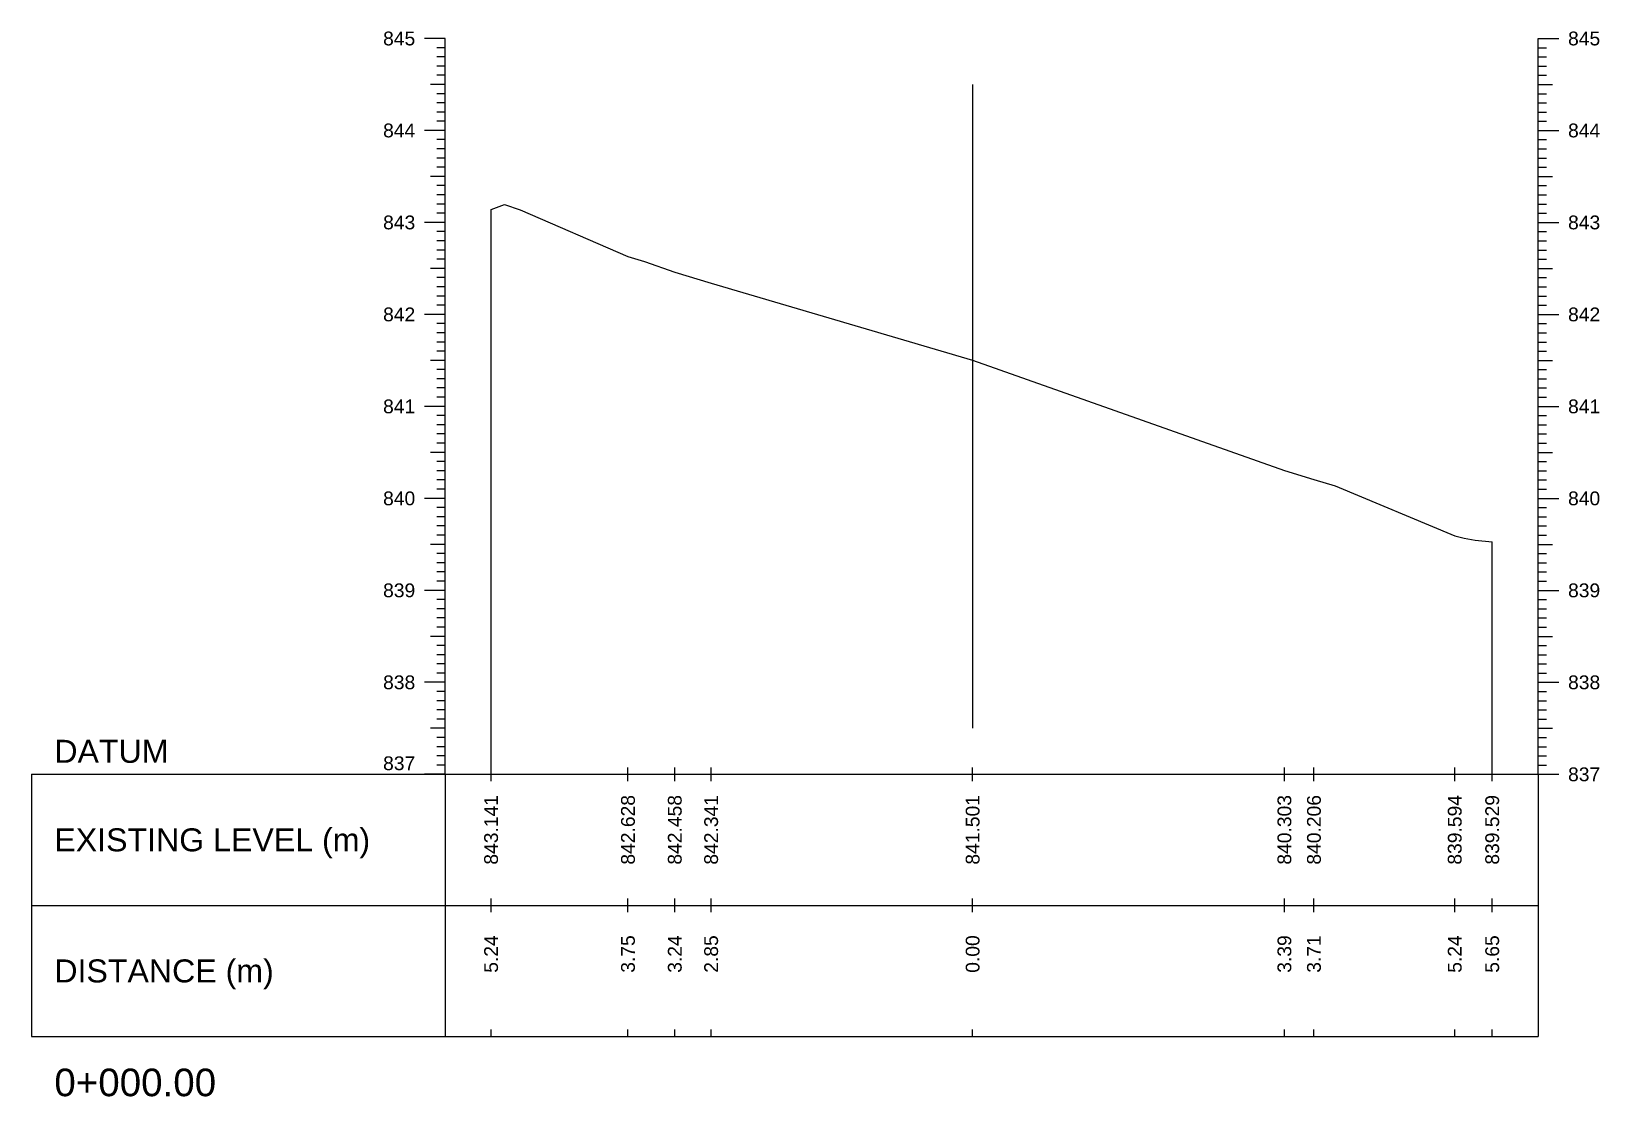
# Model space of a CAD drawing. Header units: millimetres. Extents: x 2757 to 35141, y 547 to 28513.
# Drawn here: x 30027 to 30197.5, y 27250.7 to 27366.6 of the extents above; entities that cross this region are included whole.
import ezdxf
from ezdxf.enums import TextEntityAlignment as Align

# ---------------------------------------------------------------- set-up
doc = ezdxf.new("R2010")
doc.units = ezdxf.units.MM
for name, color, linetype in [('CL', 4, 'Continuous'), ('CS_Drawing', 7, 'Continuous'), ('GL', 3, 'Continuous')]:
    doc.layers.add(name, color=color, linetype=linetype)
doc.styles.get("Standard").update_dxf_attribs({"font": 'arial.ttf'})

msp = doc.modelspace()

# ---------------------------------------------------------------- texts
at = {"layer": 'CS_Drawing'}
for s, p in [('845', (30068.70008, 27365.79126)), ('844', (30068.70008, 27355.79126)), ('843', (30068.70008, 27345.79126)), ('842', (30068.70008, 27335.79126)), ('841', (30068.70008, 27325.79126)), ('840', (30068.70008, 27315.79126)), ('839', (30068.70008, 27305.79126)), ('838', (30068.70008, 27295.79126))]:
    msp.add_text(s, height=1.5, dxfattribs=at).set_placement(p, align=Align.MIDDLE_RIGHT)
for s, height, p in [('845', 1.5, (30194.08483, 27365.79126)), ('844', 1.5, (30194.08483, 27355.79126)), ('843', 1.5, (30194.08483, 27345.79126)), ('842', 1.5, (30194.08483, 27335.79126)), ('841', 1.5, (30194.08483, 27325.79126)), ('840', 1.5, (30194.08483, 27315.79126)), ('839', 1.5, (30194.08483, 27305.79126)), ('838', 1.5, (30194.08483, 27295.79126)), ('DATUM', 2.5, (30029.45008, 27288.29126)), ('837', 1.5, (30194.08483, 27285.79126)), ('837', 1.5, (30194.08483, 27285.79126)), ('EXISTING LEVEL (m)', 2.5, (30029.45008, 27278.66626)), ('DISTANCE (m)', 2.5, (30029.45008, 27264.41626)), ('0+000.00', 3, (30029.45008, 27252.29126))]:
    msp.add_text(s, height=height, dxfattribs=at).set_placement(p, align=Align.MIDDLE_LEFT)
msp.add_text('837', height=1.5, dxfattribs=at).set_placement((30068.70008, 27286.24126), align=Align.RIGHT)
for s, p in [('843.141', (30076.95008, 27283.54126)), ('842.628', (30091.8365, 27283.54126)), ('842.458', (30096.92849, 27283.54126)), ('842.341', (30100.88249, 27283.54126)), ('841.501', (30129.32112, 27283.54126)), ('840.303', (30163.23229, 27283.54126)), ('840.206', (30166.44508, 27283.54126)), ('839.594', (30181.75978, 27283.54126)), ('839.529', (30185.83483, 27283.54126)), ('5.24', (30076.95008, 27268.29126)), ('3.75', (30091.8365, 27268.29126)), ('3.24', (30096.92849, 27268.29126)), ('2.85', (30100.88249, 27268.29126)), ('0.00', (30129.32112, 27268.29126)), ('3.39', (30163.23229, 27268.29126)), ('3.71', (30166.44508, 27268.29126)), ('5.24', (30181.75978, 27268.29126)), ('5.65', (30185.83483, 27268.29126))]:
    msp.add_text(s, height=1.5, rotation=90, dxfattribs=at).set_placement(p, align=Align.MIDDLE_RIGHT)

# ---------------------------------------------------------------- linework, layer by layer
at = {"layer": 'CL', "ltscale": 10}
msp.add_line((30129.35008, 27290.79126), (30129.35008, 27360.79126), dxfattribs=at)
at = {"layer": 'CS_Drawing'}
for p, q in [((30071.95008, 27365.79126), (30069.70008, 27365.79126)), ((30071.95008, 27365.79126), (30070.37508, 27365.79126)), ((30071.95008, 27365.79126), (30071.05008, 27365.79126)), ((30071.95008, 27364.79126), (30071.05008, 27364.79126)), ((30071.95008, 27285.79126), (30071.95008, 27365.79126)), ((30190.83483, 27365.79126), (30193.08483, 27365.79126)), ((30190.83483, 27365.79126), (30192.40983, 27365.79126)), ((30190.83483, 27365.79126), (30191.73483, 27365.79126)), ((30190.83483, 27285.79126), (30190.83483, 27365.79126)), ((30190.83483, 27364.79126), (30191.73483, 27364.79126)), ((30071.95008, 27363.79126), (30071.05008, 27363.79126)), ((30071.95008, 27362.79126), (30071.05008, 27362.79126)), ((30190.83483, 27363.79126), (30191.73483, 27363.79126)), ((30190.83483, 27362.79126), (30191.73483, 27362.79126)), ((30071.95008, 27361.79126), (30071.05008, 27361.79126)), ((30190.83483, 27361.79126), (30191.73483, 27361.79126)), ((30071.95008, 27360.79126), (30070.37508, 27360.79126)), ((30071.95008, 27360.79126), (30071.05008, 27360.79126)), ((30071.95008, 27359.79126), (30071.05008, 27359.79126)), ((30190.83483, 27360.79126), (30192.40983, 27360.79126)), ((30190.83483, 27360.79126), (30191.73483, 27360.79126)), ((30190.83483, 27359.79126), (30191.73483, 27359.79126)), ((30071.95008, 27358.79126), (30071.05008, 27358.79126)), ((30071.95008, 27357.79126), (30071.05008, 27357.79126)), ((30190.83483, 27358.79126), (30191.73483, 27358.79126)), ((30190.83483, 27357.79126), (30191.73483, 27357.79126)), ((30071.95008, 27356.79126), (30071.05008, 27356.79126)), ((30190.83483, 27356.79126), (30191.73483, 27356.79126)), ((30071.95008, 27355.79126), (30069.70008, 27355.79126)), ((30071.95008, 27355.79126), (30070.37508, 27355.79126)), ((30071.95008, 27355.79126), (30071.05008, 27355.79126)), ((30071.95008, 27354.79126), (30071.05008, 27354.79126)), ((30190.83483, 27355.79126), (30193.08483, 27355.79126)), ((30190.83483, 27355.79126), (30192.40983, 27355.79126)), ((30190.83483, 27355.79126), (30191.73483, 27355.79126)), ((30190.83483, 27354.79126), (30191.73483, 27354.79126)), ((30071.95008, 27353.79126), (30071.05008, 27353.79126)), ((30071.95008, 27352.79126), (30071.05008, 27352.79126)), ((30190.83483, 27353.79126), (30191.73483, 27353.79126)), ((30190.83483, 27352.79126), (30191.73483, 27352.79126)), ((30071.95008, 27350.79126), (30070.37508, 27350.79126)), ((30071.95008, 27351.79126), (30071.05008, 27351.79126)), ((30071.95008, 27350.79126), (30071.05008, 27350.79126)), ((30190.83483, 27351.79126), (30191.73483, 27351.79126)), ((30190.83483, 27350.79126), (30192.40983, 27350.79126)), ((30190.83483, 27350.79126), (30191.73483, 27350.79126)), ((30071.95008, 27349.79126), (30071.05008, 27349.79126)), ((30190.83483, 27349.79126), (30191.73483, 27349.79126)), ((30071.95008, 27348.79126), (30071.05008, 27348.79126)), ((30071.95008, 27347.79126), (30071.05008, 27347.79126)), ((30190.83483, 27348.79126), (30191.73483, 27348.79126)), ((30190.83483, 27347.79126), (30191.73483, 27347.79126)), ((30071.95008, 27345.79126), (30069.70008, 27345.79126)), ((30071.95008, 27345.79126), (30070.37508, 27345.79126)), ((30071.95008, 27346.79126), (30071.05008, 27346.79126)), ((30071.95008, 27345.79126), (30071.05008, 27345.79126)), ((30076.95008, 27285.79126), (30076.95008, 27347.20126)), ((30190.83483, 27346.79126), (30191.73483, 27346.79126)), ((30190.83483, 27345.79126), (30193.08483, 27345.79126)), ((30190.83483, 27345.79126), (30192.40983, 27345.79126)), ((30190.83483, 27345.79126), (30191.73483, 27345.79126)), ((30071.95008, 27344.79126), (30071.05008, 27344.79126)), ((30190.83483, 27344.79126), (30191.73483, 27344.79126)), ((30071.95008, 27343.79126), (30071.05008, 27343.79126)), ((30071.95008, 27342.79126), (30071.05008, 27342.79126)), ((30190.83483, 27343.79126), (30191.73483, 27343.79126)), ((30190.83483, 27342.79126), (30191.73483, 27342.79126)), ((30071.95008, 27340.79126), (30070.37508, 27340.79126)), ((30071.95008, 27341.79126), (30071.05008, 27341.79126)), ((30071.95008, 27340.79126), (30071.05008, 27340.79126)), ((30190.83483, 27341.79126), (30191.73483, 27341.79126)), ((30190.83483, 27340.79126), (30192.40983, 27340.79126)), ((30190.83483, 27340.79126), (30191.73483, 27340.79126)), ((30071.95008, 27339.79126), (30071.05008, 27339.79126)), ((30190.83483, 27339.79126), (30191.73483, 27339.79126)), ((30071.95008, 27338.79126), (30071.05008, 27338.79126)), ((30071.95008, 27337.79126), (30071.05008, 27337.79126)), ((30190.83483, 27338.79126), (30191.73483, 27338.79126)), ((30190.83483, 27337.79126), (30191.73483, 27337.79126)), ((30071.95008, 27335.79126), (30069.70008, 27335.79126)), ((30071.95008, 27335.79126), (30070.37508, 27335.79126)), ((30071.95008, 27336.79126), (30071.05008, 27336.79126)), ((30071.95008, 27335.79126), (30071.05008, 27335.79126)), ((30190.83483, 27336.79126), (30191.73483, 27336.79126)), ((30190.83483, 27335.79126), (30193.08483, 27335.79126)), ((30190.83483, 27335.79126), (30192.40983, 27335.79126)), ((30190.83483, 27335.79126), (30191.73483, 27335.79126)), ((30071.95008, 27334.79126), (30071.05008, 27334.79126)), ((30071.95008, 27333.79126), (30071.05008, 27333.79126)), ((30190.83483, 27334.79126), (30191.73483, 27334.79126)), ((30190.83483, 27333.79126), (30191.73483, 27333.79126)), ((30071.95008, 27332.79126), (30071.05008, 27332.79126)), ((30190.83483, 27332.79126), (30191.73483, 27332.79126)), ((30071.95008, 27330.79126), (30070.37508, 27330.79126)), ((30071.95008, 27331.79126), (30071.05008, 27331.79126)), ((30071.95008, 27330.79126), (30071.05008, 27330.79126)), ((30190.83483, 27331.79126), (30191.73483, 27331.79126)), ((30190.83483, 27330.79126), (30192.40983, 27330.79126)), ((30190.83483, 27330.79126), (30191.73483, 27330.79126)), ((30071.95008, 27329.79126), (30071.05008, 27329.79126)), ((30071.95008, 27328.79126), (30071.05008, 27328.79126)), ((30190.83483, 27329.79126), (30191.73483, 27329.79126)), ((30190.83483, 27328.79126), (30191.73483, 27328.79126)), ((30071.95008, 27327.79126), (30071.05008, 27327.79126)), ((30190.83483, 27327.79126), (30191.73483, 27327.79126)), ((30071.95008, 27325.79126), (30069.70008, 27325.79126)), ((30071.95008, 27325.79126), (30070.37508, 27325.79126)), ((30071.95008, 27326.79126), (30071.05008, 27326.79126)), ((30071.95008, 27325.79126), (30071.05008, 27325.79126)), ((30190.83483, 27326.79126), (30191.73483, 27326.79126)), ((30190.83483, 27325.79126), (30193.08483, 27325.79126)), ((30190.83483, 27325.79126), (30192.40983, 27325.79126)), ((30190.83483, 27325.79126), (30191.73483, 27325.79126)), ((30071.95008, 27324.79126), (30071.05008, 27324.79126)), ((30071.95008, 27323.79126), (30071.05008, 27323.79126)), ((30190.83483, 27324.79126), (30191.73483, 27324.79126)), ((30190.83483, 27323.79126), (30191.73483, 27323.79126)), ((30071.95008, 27322.79126), (30071.05008, 27322.79126)), ((30071.95008, 27321.79126), (30071.05008, 27321.79126)), ((30190.83483, 27322.79126), (30191.73483, 27322.79126)), ((30190.83483, 27321.79126), (30191.73483, 27321.79126)), ((30071.95008, 27320.79126), (30070.37508, 27320.79126)), ((30071.95008, 27320.79126), (30071.05008, 27320.79126)), ((30190.83483, 27320.79126), (30192.40983, 27320.79126)), ((30190.83483, 27320.79126), (30191.73483, 27320.79126)), ((30071.95008, 27319.79126), (30071.05008, 27319.79126)), ((30071.95008, 27318.79126), (30071.05008, 27318.79126)), ((30190.83483, 27319.79126), (30191.73483, 27319.79126)), ((30190.83483, 27318.79126), (30191.73483, 27318.79126)), ((30071.95008, 27317.79126), (30071.05008, 27317.79126)), ((30071.95008, 27316.79126), (30071.05008, 27316.79126)), ((30190.83483, 27317.79126), (30191.73483, 27317.79126)), ((30190.83483, 27316.79126), (30191.73483, 27316.79126)), ((30071.95008, 27315.79126), (30069.70008, 27315.79126)), ((30071.95008, 27315.79126), (30070.37508, 27315.79126)), ((30071.95008, 27315.79126), (30071.05008, 27315.79126)), ((30190.83483, 27315.79126), (30193.08483, 27315.79126)), ((30190.83483, 27315.79126), (30192.40983, 27315.79126)), ((30190.83483, 27315.79126), (30191.73483, 27315.79126)), ((30071.95008, 27314.79126), (30071.05008, 27314.79126)), ((30071.95008, 27313.79126), (30071.05008, 27313.79126)), ((30190.83483, 27314.79126), (30191.73483, 27314.79126)), ((30190.83483, 27313.79126), (30191.73483, 27313.79126)), ((30071.95008, 27312.79126), (30071.05008, 27312.79126)), ((30071.95008, 27311.79126), (30071.05008, 27311.79126)), ((30190.83483, 27312.79126), (30191.73483, 27312.79126)), ((30190.83483, 27311.79126), (30191.73483, 27311.79126)), ((30071.95008, 27310.79126), (30070.37508, 27310.79126)), ((30071.95008, 27310.79126), (30071.05008, 27310.79126)), ((30185.83483, 27285.79126), (30185.83483, 27311.08126)), ((30190.83483, 27310.79126), (30192.40983, 27310.79126)), ((30190.83483, 27310.79126), (30191.73483, 27310.79126)), ((30071.95008, 27309.79126), (30071.05008, 27309.79126)), ((30071.95008, 27308.79126), (30071.05008, 27308.79126)), ((30190.83483, 27309.79126), (30191.73483, 27309.79126)), ((30190.83483, 27308.79126), (30191.73483, 27308.79126)), ((30071.95008, 27307.79126), (30071.05008, 27307.79126)), ((30071.95008, 27306.79126), (30071.05008, 27306.79126)), ((30190.83483, 27307.79126), (30191.73483, 27307.79126)), ((30190.83483, 27306.79126), (30191.73483, 27306.79126)), ((30071.95008, 27305.79126), (30069.70008, 27305.79126)), ((30071.95008, 27305.79126), (30070.37508, 27305.79126)), ((30071.95008, 27305.79126), (30071.05008, 27305.79126)), ((30071.95008, 27304.79126), (30071.05008, 27304.79126)), ((30190.83483, 27305.79126), (30193.08483, 27305.79126)), ((30190.83483, 27305.79126), (30192.40983, 27305.79126)), ((30190.83483, 27305.79126), (30191.73483, 27305.79126)), ((30190.83483, 27304.79126), (30191.73483, 27304.79126)), ((30071.95008, 27303.79126), (30071.05008, 27303.79126)), ((30190.83483, 27303.79126), (30191.73483, 27303.79126)), ((30071.95008, 27302.79126), (30071.05008, 27302.79126)), ((30071.95008, 27301.79126), (30071.05008, 27301.79126)), ((30190.83483, 27302.79126), (30191.73483, 27302.79126)), ((30190.83483, 27301.79126), (30191.73483, 27301.79126)), ((30071.95008, 27300.79126), (30070.37508, 27300.79126)), ((30071.95008, 27300.79126), (30071.05008, 27300.79126)), ((30071.95008, 27299.79126), (30071.05008, 27299.79126)), ((30190.83483, 27300.79126), (30192.40983, 27300.79126)), ((30190.83483, 27300.79126), (30191.73483, 27300.79126)), ((30190.83483, 27299.79126), (30191.73483, 27299.79126)), ((30071.95008, 27298.79126), (30071.05008, 27298.79126)), ((30190.83483, 27298.79126), (30191.73483, 27298.79126)), ((30071.95008, 27297.79126), (30071.05008, 27297.79126)), ((30071.95008, 27296.79126), (30071.05008, 27296.79126)), ((30190.83483, 27297.79126), (30191.73483, 27297.79126)), ((30190.83483, 27296.79126), (30191.73483, 27296.79126)), ((30071.95008, 27295.79126), (30069.70008, 27295.79126)), ((30071.95008, 27295.79126), (30070.37508, 27295.79126)), ((30071.95008, 27295.79126), (30071.05008, 27295.79126)), ((30071.95008, 27294.79126), (30071.05008, 27294.79126)), ((30190.83483, 27295.79126), (30193.08483, 27295.79126)), ((30190.83483, 27295.79126), (30192.40983, 27295.79126)), ((30190.83483, 27295.79126), (30191.73483, 27295.79126)), ((30190.83483, 27294.79126), (30191.73483, 27294.79126)), ((30071.95008, 27293.79126), (30071.05008, 27293.79126)), ((30071.95008, 27292.79126), (30071.05008, 27292.79126)), ((30190.83483, 27293.79126), (30191.73483, 27293.79126)), ((30190.83483, 27292.79126), (30191.73483, 27292.79126)), ((30071.95008, 27291.79126), (30071.05008, 27291.79126)), ((30190.83483, 27291.79126), (30191.73483, 27291.79126)), ((30071.95008, 27290.79126), (30070.37508, 27290.79126)), ((30071.95008, 27290.79126), (30071.05008, 27290.79126)), ((30071.95008, 27289.79126), (30071.05008, 27289.79126)), ((30190.83483, 27290.79126), (30192.40983, 27290.79126)), ((30190.83483, 27290.79126), (30191.73483, 27290.79126)), ((30190.83483, 27289.79126), (30191.73483, 27289.79126)), ((30071.95008, 27288.79126), (30071.05008, 27288.79126)), ((30071.95008, 27287.79126), (30071.05008, 27287.79126)), ((30190.83483, 27288.79126), (30191.73483, 27288.79126)), ((30190.83483, 27287.79126), (30191.73483, 27287.79126)), ((30071.95008, 27286.79126), (30071.05008, 27286.79126)), ((30076.95008, 27285.04126), (30076.95008, 27286.54126)), ((30091.8365, 27285.04126), (30091.8365, 27286.54126)), ((30096.92849, 27285.04126), (30096.92849, 27286.54126)), ((30100.88249, 27285.04126), (30100.88249, 27286.54126)), ((30129.32112, 27285.04126), (30129.32112, 27286.54126)), ((30163.23229, 27285.04126), (30163.23229, 27286.54126)), ((30166.44508, 27285.04126), (30166.44508, 27286.54126)), ((30181.75978, 27285.04126), (30181.75978, 27286.54126)), ((30185.83483, 27285.04126), (30185.83483, 27286.54126)), ((30190.83483, 27286.79126), (30191.73483, 27286.79126)), ((30026.95008, 27285.79126), (30071.95008, 27285.79126)), ((30026.95008, 27285.79126), (30026.95008, 27257.29126)), ((30071.95008, 27285.79126), (30069.70008, 27285.79126)), ((30071.95008, 27285.79126), (30070.37508, 27285.79126)), ((30071.95008, 27285.79126), (30071.05008, 27285.79126)), ((30071.95008, 27285.79126), (30190.83483, 27285.79126)), ((30071.95008, 27285.79126), (30071.95008, 27257.29126)), ((30190.83483, 27285.79126), (30193.08483, 27285.79126)), ((30190.83483, 27285.79126), (30192.40983, 27285.79126)), ((30190.83483, 27285.79126), (30191.73483, 27285.79126)), ((30190.83483, 27285.79126), (30190.83483, 27257.29126)), ((30026.95008, 27271.54126), (30071.95008, 27271.54126)), ((30071.95008, 27271.54126), (30190.83483, 27271.54126)), ((30071.95008, 27271.54126), (30190.83483, 27271.54126)), ((30076.95008, 27270.79126), (30076.95008, 27272.29126)), ((30091.8365, 27270.79126), (30091.8365, 27272.29126)), ((30096.92849, 27270.79126), (30096.92849, 27272.29126)), ((30100.88249, 27270.79126), (30100.88249, 27272.29126)), ((30129.32112, 27270.79126), (30129.32112, 27272.29126)), ((30163.23229, 27270.79126), (30163.23229, 27272.29126)), ((30166.44508, 27270.79126), (30166.44508, 27272.29126)), ((30181.75978, 27270.79126), (30181.75978, 27272.29126)), ((30185.83483, 27270.79126), (30185.83483, 27272.29126)), ((30026.95008, 27257.29126), (30071.95008, 27257.29126)), ((30071.95008, 27257.29126), (30190.83483, 27257.29126)), ((30076.95008, 27257.29126), (30076.95008, 27258.04126)), ((30091.8365, 27257.29126), (30091.8365, 27258.04126)), ((30096.92849, 27257.29126), (30096.92849, 27258.04126)), ((30100.88249, 27257.29126), (30100.88249, 27258.04126)), ((30129.32112, 27257.29126), (30129.32112, 27258.04126)), ((30163.23229, 27257.29126), (30163.23229, 27258.04126)), ((30166.44508, 27257.29126), (30166.44508, 27258.04126)), ((30181.75978, 27257.29126), (30181.75978, 27258.04126)), ((30185.83483, 27257.29126), (30185.83483, 27258.04126))]:
    msp.add_line(p, q, dxfattribs=at)
at = {"layer": 'GL'}
msp.add_lwpolyline([(30076.95008, 27347.20126), (30078.42431, 27347.73126), (30080.11902, 27347.16126), (30091.8365, 27342.07126), (30093.63266, 27341.53126), (30096.92849, 27340.37126), (30100.88249, 27339.20126), (30129.32112, 27330.80126), (30163.23229, 27318.82126), (30166.44508, 27317.85126), (30168.77274, 27317.15126), (30181.75978, 27311.73126), (30182.7687, 27311.47126), (30183.96671, 27311.25126), (30185.83483, 27311.08126)], dxfattribs=at)

msp.set_redraw_order([(e.dxf.handle, doc.entitydb.next_handle()) for e in msp.query("TEXT MTEXT ATTDEF DIMENSION ARC_DIMENSION")])  # texts and dimensions are drawn at this point

doc.saveas('drawing.dxf')
